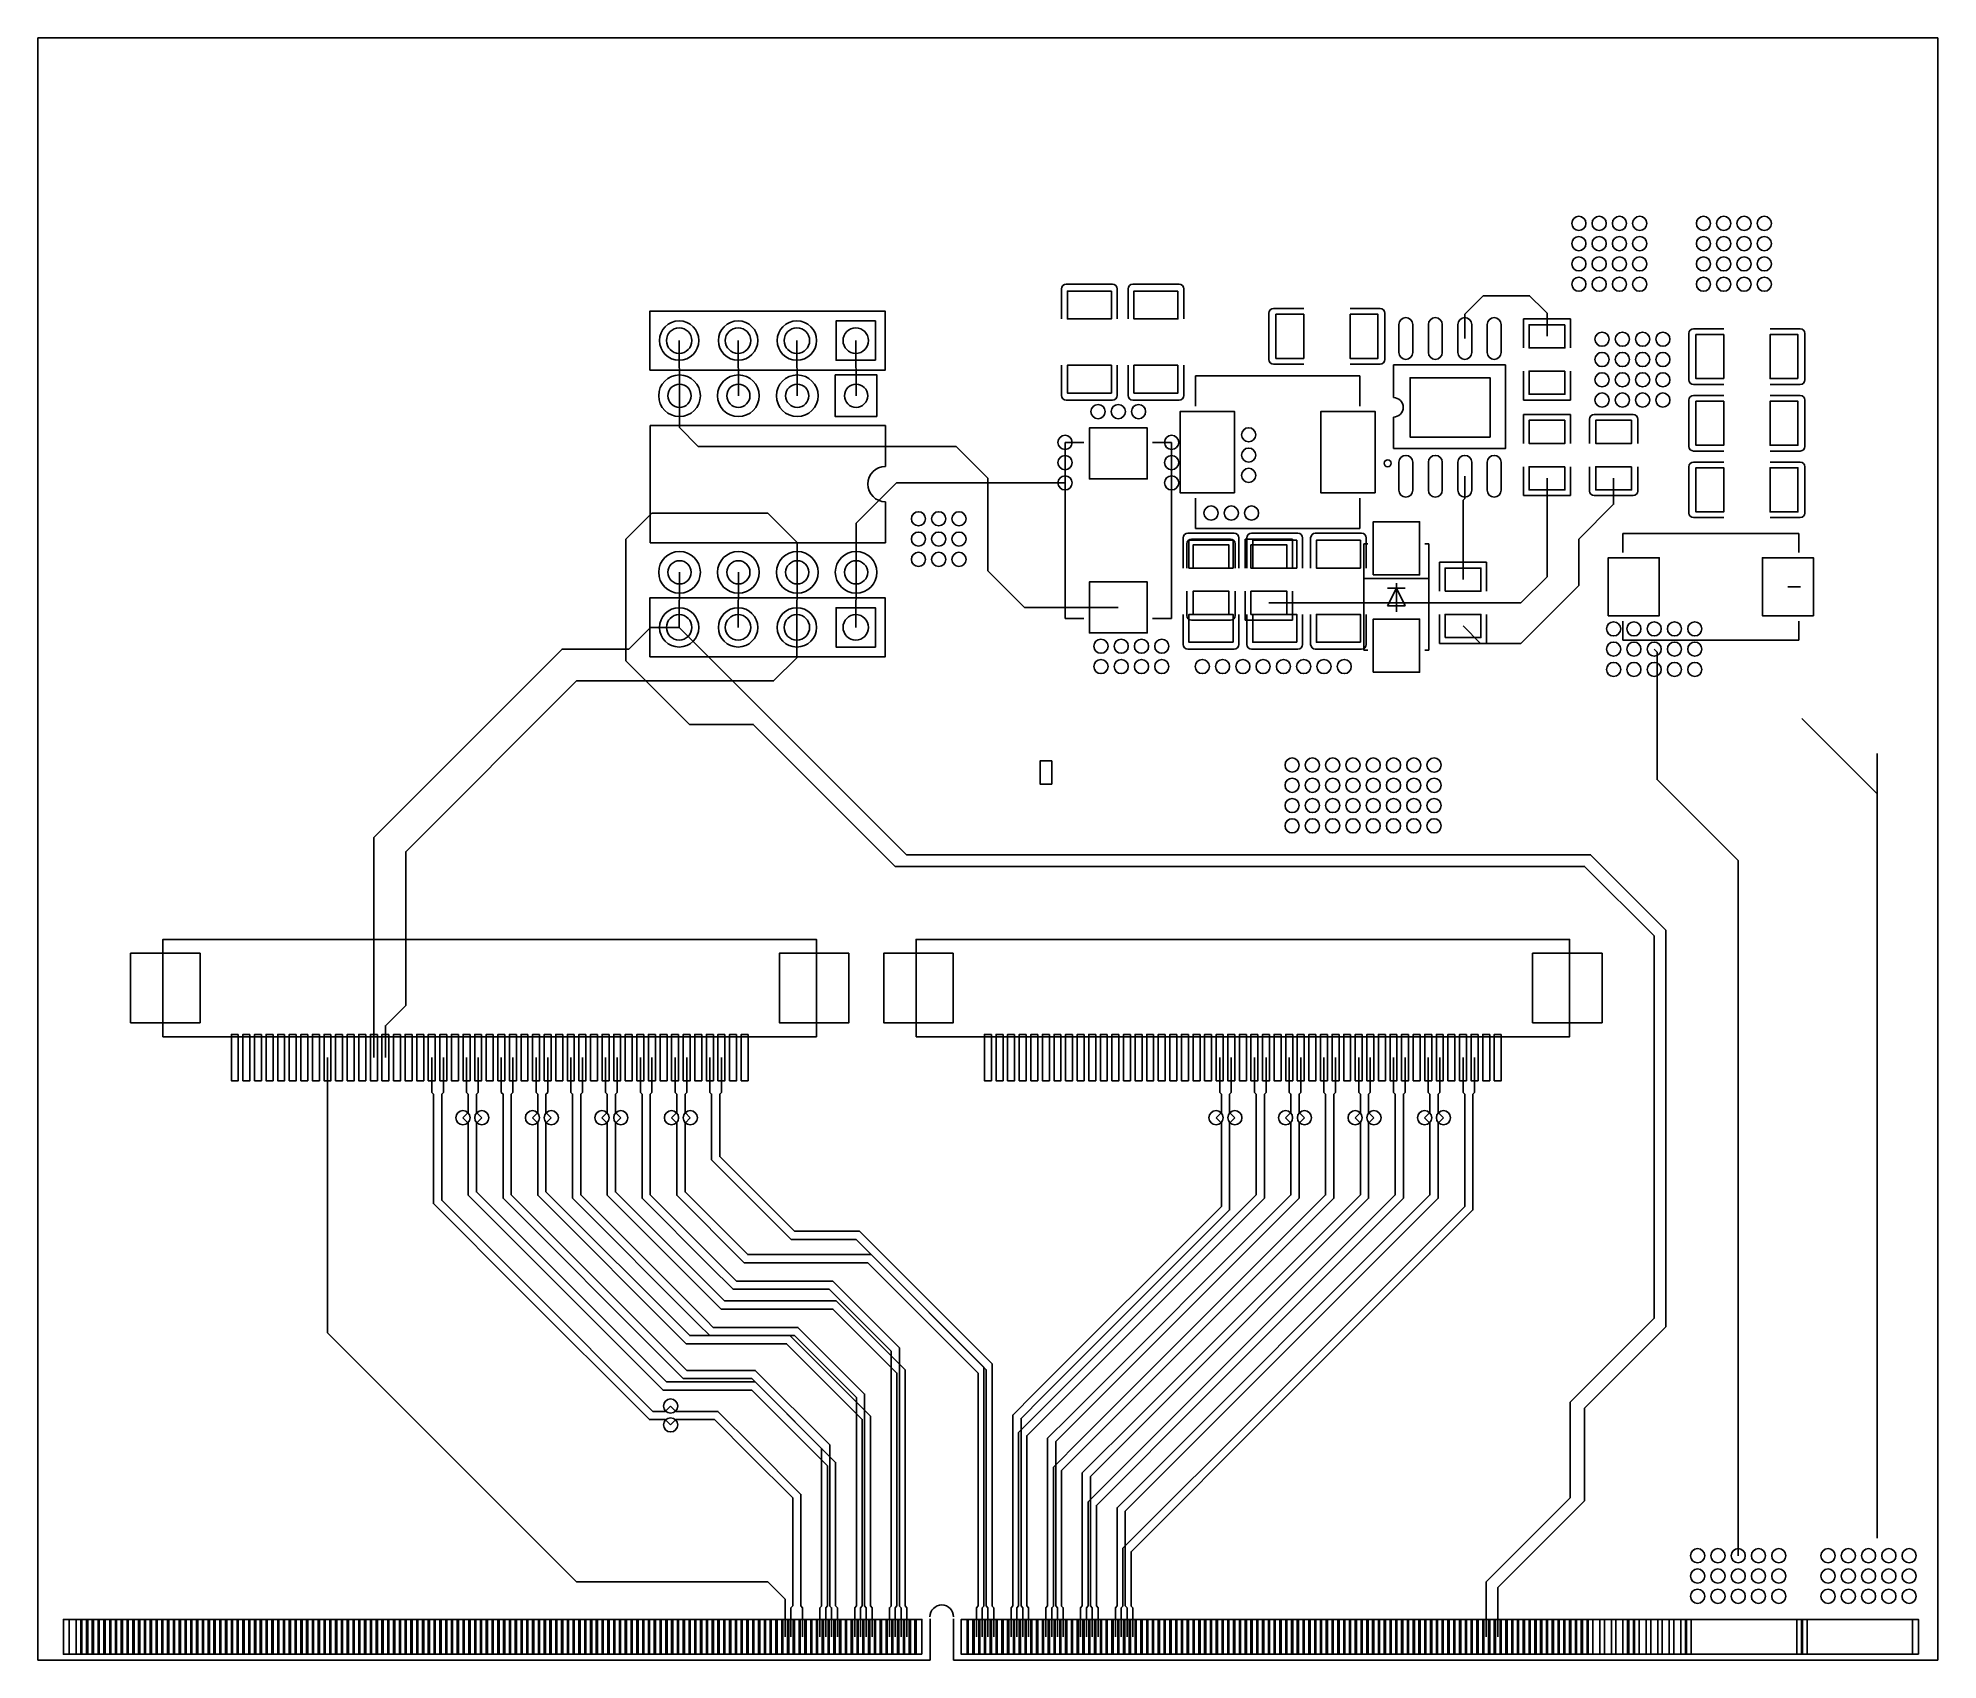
# Model space of a CAD drawing. Header units: millimetres. Extents: x 1 to 83, y 1 to 71.
import ezdxf

# ---------------------------------------------------------------- set-up
doc = ezdxf.new("R2010")
doc.units = ezdxf.units.MM

msp = doc.modelspace()

# ---------------------------------------------------------------- linework, layer by layer
for points in [[(1.006, 71), (82.996, 71)], [(1.006, 71), (1.006, 1)], [(82.996, 71), (82.996, 1)], [(45.175, 60.175), (45.175, 60.075)], [(45.175, 58.875), (45.175, 60.075)], [(47.375, 60.375), (45.375, 60.375)], [(47.575, 60.175), (47.575, 60.075)], [(47.575, 58.875), (47.575, 60.075)], [(48.05, 60.175), (48.05, 60.075)], [(48.05, 58.875), (48.05, 60.075)], [(50.25, 60.375), (48.25, 60.375)], [(50.45, 60.175), (50.45, 60.075)], [(50.45, 58.875), (50.45, 60.075)], [(62.575, 58.032), (62.575, 59.075), (63.375, 59.875), (65.375, 59.875), (66, 59.25)], [(27.405, 56.67), (27.405, 59.21), (37.565, 59.21), (37.565, 56.67), (35.66, 56.67)], [(54.125, 59.125), (54.125, 57.125)], [(54.325, 59.325), (54.425, 59.325)], [(55.625, 59.325), (54.425, 59.325)], [(57.625, 59.325), (58.825, 59.325)], [(58.925, 59.325), (58.825, 59.325)], [(59.125, 59.125), (59.125, 57.125)], [(66, 59.25), (66.125, 59.125), (66.125, 58.125)], [(65.105, 57.625), (65.105, 58.875)], [(67.145, 58.875), (65.105, 58.875)], [(67.145, 57.625), (67.145, 58.875)], [(72.25, 56.25), (72.25, 58.25)], [(72.45, 58.45), (72.55, 58.45)], [(73.75, 58.45), (72.55, 58.45)], [(75.75, 58.45), (76.95, 58.45)], [(77.05, 58.45), (76.95, 58.45)], [(77.25, 56.25), (77.25, 58.25)], [(28.674, 57.94), (28.689, 55.56)], [(31.214, 57.94), (31.229, 55.56)], [(33.754, 57.94), (33.769, 55.56)], [(36.294, 57.94), (36.309, 55.56)], [(27.405, 56.67), (35.66, 56.67)], [(45.175, 56.875), (45.175, 55.675)], [(47.575, 56.875), (47.575, 55.675)], [(48.05, 56.875), (48.05, 55.675)], [(50.45, 56.875), (50.45, 55.675)], [(54.325, 56.925), (54.425, 56.925)], [(55.625, 56.925), (54.425, 56.925)], [(57.625, 56.925), (58.825, 56.925)], [(58.925, 56.925), (58.825, 56.925)], [(59.502, 53.282), (64.328, 53.282), (64.328, 56.889), (59.527, 56.889), (59.502, 56.889)], [(59.502, 55.48), (59.502, 56.889)], [(65.105, 56.625), (65.105, 55.375)], [(67.145, 56.625), (67.145, 55.375)], [(50.95, 56.425), (58.05, 56.425)], [(50.95, 55.106), (50.95, 56.425)], [(58.05, 55.106), (58.05, 56.425)], [(72.45, 56.05), (72.55, 56.05)], [(73.75, 56.05), (72.55, 56.05)], [(75.75, 56.05), (76.95, 56.05)], [(77.05, 56.05), (76.95, 56.05)], [(28.69, 55.56), (28.69, 54.185), (29.5, 53.375), (40.625, 53.375), (42, 52), (42, 48), (43.575, 46.425), (47.625, 46.425)], [(45.175, 55.575), (45.175, 55.675)], [(47.375, 55.375), (45.375, 55.375)], [(47.575, 55.575), (47.575, 55.675)], [(48.05, 55.575), (48.05, 55.675)], [(50.25, 55.375), (48.25, 55.375)], [(50.45, 55.575), (50.45, 55.675)], [(67.145, 55.375), (65.105, 55.375)], [(72.25, 55.375), (72.25, 53.375)], [(72.25, 55.375), (72.25, 53.375)], [(72.45, 55.575), (72.55, 55.575)], [(72.45, 55.575), (72.55, 55.575)], [(73.75, 55.575), (72.55, 55.575)], [(73.75, 55.575), (72.55, 55.575)], [(75.75, 55.575), (76.95, 55.575)], [(75.75, 55.575), (76.95, 55.575)], [(77.05, 55.575), (76.95, 55.575)], [(77.05, 55.575), (76.95, 55.575)], [(77.25, 55.375), (77.25, 53.375)], [(77.25, 55.375), (77.25, 53.375)], [(37.58, 54.281), (27.42, 54.281)], [(27.42, 54.281), (27.42, 49.216)], [(37.58, 54.281), (37.58, 52.512)], [(59.502, 53.282), (59.502, 54.643)], [(65.105, 53.5), (65.105, 54.75)], [(67.145, 54.75), (65.105, 54.75)], [(67.145, 53.5), (67.145, 54.75)], [(67.96, 53.5), (67.96, 54.55)], [(68.16, 54.75), (68.2, 54.75)], [(69.8, 54.75), (68.2, 54.75)], [(69.82, 54.75), (69.8, 54.75)], [(69.84, 54.75), (69.8, 54.75)], [(70.04, 53.5), (70.04, 54.55)], [(45.325, 45.95), (45.325, 53.55)], [(45.325, 53.55), (46.144, 53.55)], [(45.325, 45.95), (45.325, 53.55)], [(46.144, 53.55), (45.325, 53.55)], [(49.106, 53.55), (49.925, 53.55)], [(49.925, 53.55), (49.106, 53.55)], [(49.925, 45.95), (49.925, 53.55)], [(49.925, 45.95), (49.925, 53.55)], [(65.105, 52.5), (65.105, 51.25)], [(67.145, 52.5), (67.145, 51.25)], [(67.96, 52.5), (67.96, 51.45)], [(70.04, 52.5), (70.04, 51.45)], [(72.25, 52.5), (72.25, 50.5)], [(72.25, 52.5), (72.25, 50.5)], [(72.45, 53.175), (72.55, 53.175)], [(72.45, 53.175), (72.55, 53.175)], [(72.45, 52.7), (72.55, 52.7)], [(72.45, 52.7), (72.55, 52.7)], [(73.75, 53.175), (72.55, 53.175)], [(73.75, 53.175), (72.55, 53.175)], [(73.75, 52.7), (72.55, 52.7)], [(73.75, 52.7), (72.55, 52.7)], [(75.75, 53.175), (76.95, 53.175)], [(75.75, 53.175), (76.95, 53.175)], [(75.75, 52.7), (76.95, 52.7)], [(75.75, 52.7), (76.95, 52.7)], [(77.05, 53.175), (76.95, 53.175)], [(77.05, 53.175), (76.95, 53.175)], [(77.05, 52.7), (76.95, 52.7)], [(77.05, 52.7), (76.95, 52.7)], [(77.25, 52.5), (77.25, 50.5)], [(77.25, 52.5), (77.25, 50.5)], [(36.309, 47.94), (36.309, 50.061), (38.049, 51.801), (45.326, 51.801)], [(62.499, 45.624), (63.251, 44.875), (64.999, 44.875), (67.501, 47.375), (67.501, 49.376), (68.999, 50.875), (68.999, 52)], [(62.575, 52.088), (62.575, 51.125), (62.5, 51.05), (62.5, 47.625)], [(66.125, 52), (66.125, 49.5)], [(37.58, 50.988), (37.58, 49.216)], [(50.95, 49.825), (50.95, 51.144)], [(58.05, 49.825), (58.05, 51.144)], [(67.145, 51.25), (65.105, 51.25)], [(68.16, 51.25), (68.2, 51.25)], [(69.8, 51.25), (68.2, 51.25)], [(69.84, 51.25), (69.8, 51.25)], [(63.5, 1.999), (63.5, 4.374), (67.125, 8.001), (67.125, 12.126), (70.749, 15.751), (70.749, 32.25), (67.749, 35.25), (38.001, 35.25), (31.874, 41.374), (29.126, 41.374), (26.375, 44.125), (26.375, 49.375), (27.501, 50.5), (32.499, 50.5), (33.769, 49.23), (33.769, 47.94)], [(72.45, 50.3), (72.55, 50.3)], [(72.45, 50.3), (72.55, 50.3)], [(73.75, 50.3), (72.55, 50.3)], [(73.75, 50.3), (72.55, 50.3)], [(75.75, 50.3), (76.95, 50.3)], [(75.75, 50.3), (76.95, 50.3)], [(77.05, 50.3), (76.95, 50.3)], [(77.05, 50.3), (76.95, 50.3)], [(37.58, 49.216), (27.42, 49.216)], [(50.425, 49.425), (50.425, 49.325)], [(50.425, 48.125), (50.425, 49.325)], [(52.625, 49.625), (50.625, 49.625)], [(50.785, 49.375), (50.825, 49.375)], [(50.825, 49.375), (52.425, 49.375)], [(58.05, 49.825), (50.95, 49.825)], [(52.465, 49.375), (52.425, 49.375)], [(52.825, 49.425), (52.825, 49.325)], [(52.825, 48.125), (52.825, 49.325)], [(53.105, 48.125), (53.105, 49.375)], [(53.105, 49.375), (55.145, 49.375)], [(53.175, 49.425), (53.175, 49.325)], [(53.175, 48.125), (53.175, 49.325)], [(55.375, 49.625), (53.375, 49.625)], [(55.145, 48.125), (55.145, 49.375)], [(55.575, 49.425), (55.575, 49.325)], [(55.575, 48.125), (55.575, 49.325)], [(55.925, 49.425), (55.925, 49.325)], [(55.925, 48.125), (55.925, 49.325)], [(58.125, 49.625), (56.125, 49.625)], [(58.325, 49.425), (58.325, 49.325)], [(58.325, 48.125), (58.325, 49.325)], [(66.124, 49.5), (66.124, 47.75), (65.001, 46.625), (64, 46.625)], [(69.393, 49.618), (76.993, 49.618)], [(69.393, 49.618), (69.393, 48.8)], [(69.393, 49.618), (76.993, 49.618)], [(69.393, 48.8), (69.393, 49.618)], [(76.993, 49.618), (76.993, 48.8)], [(76.993, 48.8), (76.993, 49.618)], [(50.585, 48.125), (50.585, 49.175)], [(52.665, 48.125), (52.665, 49.175)], [(58.225, 49.175), (58.225, 44.575)], [(58.394, 49.175), (58.225, 49.175)], [(61.025, 49.175), (60.856, 49.175)], [(61.025, 49.175), (61.025, 44.575)], [(61.48, 47.125), (61.48, 48.375)], [(61.48, 48.375), (63.52, 48.375)], [(63.52, 47.125), (63.52, 48.375)], [(28.689, 47.94), (28.674, 45.565)], [(31.229, 47.94), (31.214, 45.565)], [(33.769, 47.94), (33.754, 45.565)], [(36.294, 45.565), (36.309, 47.94)], [(58.225, 47.675), (61.025, 47.675)], [(27.405, 44.295), (27.405, 46.835), (37.565, 46.835), (37.565, 44.295), (35.66, 44.295)], [(50.585, 47.125), (50.585, 46.075)], [(52.665, 47.125), (52.665, 46.075)], [(53.105, 47.125), (53.105, 45.875)], [(55.145, 47.125), (55.145, 45.875)], [(59.625, 47.256), (59.244, 47.256)], [(59.244, 46.494), (59.625, 47.256)], [(59.625, 46.24), (59.625, 47.475)], [(59.625, 47.256), (60.006, 47.256)], [(60.006, 46.494), (59.625, 47.256)], [(76.518, 47.318), (77.057, 47.318)], [(45.325, 45.95), (46.144, 45.95)], [(46.144, 45.95), (45.325, 45.95)], [(49.106, 45.95), (49.925, 45.95)], [(49.925, 45.95), (49.106, 45.95)], [(50.425, 46.125), (50.425, 44.925)], [(52.825, 46.125), (52.825, 44.925)], [(53.175, 46.125), (53.175, 44.925)], [(54.125, 46.625), (60.625, 46.625)], [(55.575, 46.125), (55.575, 44.925)], [(55.925, 46.125), (55.925, 44.925)], [(58.325, 46.125), (58.325, 44.925)], [(59.625, 46.494), (59.244, 46.494)], [(59.625, 46.494), (60.006, 46.494)], [(60.5, 46.625), (64, 46.625)], [(61.48, 46.125), (61.48, 44.875)], [(63.52, 46.125), (63.52, 44.875)], [(28.674, 45.565), (27.44, 45.565), (26.5, 44.625), (23.625, 44.625), (15.499, 36.5), (15.499, 30.625)], [(33.754, 45.565), (33.754, 44.254), (32.751, 43.251), (24.249, 43.251), (16.876, 35.878), (16.876, 30.625)], [(64, 1.999), (64, 4.125), (67.749, 7.874), (67.749, 11.875), (71.25, 15.375), (71.25, 32.499), (68.001, 35.75), (38.491, 35.75), (28.674, 45.565)], [(50.785, 45.875), (50.825, 45.875)], [(50.805, 45.875), (50.825, 45.875)], [(50.825, 45.875), (52.425, 45.875)], [(52.465, 45.875), (52.425, 45.875)], [(53.105, 45.875), (55.145, 45.875)], [(69.393, 45.837), (69.393, 45.018)], [(69.393, 45.018), (69.393, 45.837)], [(76.993, 45.837), (76.993, 45.018)], [(76.993, 45.018), (76.993, 45.837)], [(27.405, 44.295), (35.66, 44.295)], [(50.425, 44.825), (50.425, 44.925)], [(52.625, 44.625), (50.625, 44.625)], [(52.825, 44.825), (52.825, 44.925)], [(53.175, 44.825), (53.175, 44.925)], [(55.375, 44.625), (53.375, 44.625)], [(55.575, 44.825), (55.575, 44.925)], [(55.925, 44.825), (55.925, 44.925)], [(58.125, 44.625), (56.125, 44.625)], [(58.394, 44.575), (58.225, 44.575)], [(58.325, 44.825), (58.325, 44.925)], [(61.025, 44.575), (60.856, 44.575)], [(61.48, 44.875), (63.52, 44.875)], [(69.393, 45.018), (76.993, 45.018)], [(69.393, 45.018), (76.993, 45.018)], [(74.374, 5.499), (74.374, 35.502), (70.876, 38.999), (70.876, 44.501), (70.749, 44.625)], [(80.375, 37.811), (80.375, 38.375), (77.125, 41.625)], [(80.376, 6.251), (80.375, 40.125)], [(15.5, 27), (15.5, 30.625)], [(15.999, 27), (15.999, 28.374), (16.876, 29.251), (16.876, 30.625)], [(33.25, 2), (33.25, 3.625), (32.5, 4.375), (24.25, 4.375), (13.5, 15.125), (13.5, 27)], [(18, 27), (18, 25.492), (18.073, 25.42), (18.073, 24.404), (18.073, 20.695), (21.83, 16.938), (27.393, 11.375), (28.076, 11.375), (28.305, 11.146)], [(18.5, 27), (18.5, 25.492), (18.427, 25.42), (18.427, 24.404), (18.427, 20.843), (22.185, 17.085), (27.54, 11.73), (28.076, 11.73), (28.305, 11.959)], [(19.5, 27), (19.5, 25.492), (19.573, 25.419), (19.573, 24.632), (19.343, 24.403)], [(20, 27), (20, 25.492), (19.927, 25.419), (19.927, 24.632), (20.157, 24.403)], [(21, 27), (21, 25.492), (21.073, 25.42), (21.073, 24.404)], [(21.5, 27), (21.5, 25.492), (21.427, 25.42), (21.427, 24.404)], [(22.5, 27), (22.5, 25.492), (22.572, 25.419), (22.572, 24.632), (22.343, 24.403)], [(23, 27), (23, 25.492), (22.927, 25.419), (22.927, 24.632), (23.156, 24.403)], [(24, 27), (24, 25.492), (24.072, 25.42), (24.072, 24.404)], [(24.5, 27), (24.5, 25.492), (24.427, 25.42), (24.427, 24.404)], [(25.5, 27), (25.5, 25.492), (25.572, 25.419), (25.572, 24.632), (25.343, 24.403)], [(26, 27), (26, 25.492), (25.927, 25.419), (25.927, 24.632), (26.156, 24.403)], [(27, 27), (27, 25.492), (27.072, 25.42), (27.072, 24.404)], [(27.5, 27), (27.5, 25.492), (27.427, 25.42), (27.427, 24.404)], [(28.5, 27), (28.5, 25.492), (28.572, 25.419), (28.572, 24.632), (28.343, 24.403)], [(29, 27), (29, 25.492), (28.927, 25.419), (28.927, 24.632), (29.156, 24.403)], [(30, 27), (30, 25.492), (30.072, 25.42), (30.072, 24.404)], [(30.5, 27), (30.5, 25.492), (30.427, 25.42), (30.427, 24.404)], [(53.5, 27), (53.5, 25.492), (53.572, 25.419), (53.572, 24.403), (53.572, 21.072), (44.5, 12), (43.322, 10.822), (43.322, 4.347), (43.322, 3.331), (43.25, 3.258), (43.25, 2)], [(54, 27), (54, 25.492), (53.927, 25.419), (53.927, 24.403), (53.927, 20.925), (44.855, 11.853), (43.677, 10.675), (43.677, 4.347), (43.677, 3.331), (43.75, 3.258), (43.75, 2)], [(56.5, 27), (56.5, 25.492), (56.572, 25.419), (56.572, 24.403), (56.572, 21.072), (46, 10.5), (44.822, 9.322), (44.822, 4.346), (44.822, 3.33), (44.75, 3.258), (44.75, 2)], [(57, 27), (57, 25.492), (56.927, 25.419), (56.927, 24.403), (56.927, 20.925), (46.355, 10.353), (45.177, 9.175), (45.177, 4.346), (45.177, 3.33), (45.25, 3.258), (45.25, 2)], [(59.5, 27), (59.5, 25.492), (59.573, 25.42), (59.573, 24.404), (59.573, 21.073), (51, 12.5), (46.322, 7.822), (46.322, 4.347), (46.322, 3.331), (46.25, 3.258), (46.25, 2)], [(60, 27), (60, 25.492), (59.928, 25.42), (59.928, 24.404), (59.928, 20.926), (51.355, 12.353), (46.677, 7.675), (46.677, 4.347), (46.677, 3.331), (46.75, 3.258), (46.75, 2)], [(62.5, 27), (62.5, 25.492), (62.573, 25.42), (62.573, 24.404), (62.573, 20.573), (54, 12), (47.822, 5.822), (47.822, 4.346), (47.822, 3.33), (47.75, 3.258), (47.75, 2)], [(63, 27), (63, 25.492), (62.928, 25.42), (62.928, 24.404), (62.928, 20.426), (54.355, 11.853), (48.177, 5.675), (48.177, 4.346), (48.177, 3.33), (48.25, 3.258), (48.25, 2)], [(52, 27), (52, 25.492), (52.072, 25.42), (52.072, 24.633), (51.843, 24.404)], [(52.5, 27), (52.5, 25.492), (52.427, 25.42), (52.427, 24.633), (52.656, 24.404)], [(55, 27), (55, 25.492), (55.072, 25.42), (55.072, 24.633), (54.843, 24.404)], [(55.5, 27), (55.5, 25.492), (55.427, 25.42), (55.427, 24.633), (55.656, 24.404)], [(58, 27), (58, 25.492), (58.072, 25.42), (58.072, 24.633), (57.843, 24.404)], [(58.5, 27), (58.5, 25.492), (58.427, 25.42), (58.427, 24.633), (58.656, 24.404)], [(61, 27), (61, 25.492), (61.073, 25.419), (61.073, 24.632), (60.844, 24.403)], [(61.5, 27), (61.5, 25.492), (61.428, 25.419), (61.428, 24.632), (61.657, 24.403)], [(19.343, 24.403), (19.573, 24.174), (19.573, 23.895), (19.573, 22.879)], [(20.157, 24.403), (19.927, 24.174), (19.927, 23.895), (19.927, 22.879)], [(21.073, 24.404), (21.073, 23.896), (21.073, 22.88), (21.073, 20.925), (28.145, 13.853), (28.853, 13.145), (31.5, 13.145), (31.809, 13.145), (34.822, 10.132), (34.822, 4.346), (34.822, 3.33), (34.75, 3.258), (34.75, 2)], [(21.427, 24.404), (21.427, 23.896), (21.427, 22.88), (21.427, 21.073), (28.5, 14), (29, 13.5), (31.5, 13.5), (31.956, 13.5), (35.177, 10.279), (35.177, 4.346), (35.177, 3.33), (35.25, 3.258), (35.25, 2)], [(22.343, 24.403), (22.572, 24.174), (22.572, 23.895), (22.572, 22.879)], [(23.156, 24.403), (22.927, 24.174), (22.927, 23.895), (22.927, 22.879)], [(24.072, 24.404), (24.072, 23.896), (24.072, 22.88), (24.072, 20.927), (29.5, 15.5), (30, 15), (33.5, 15), (33.652, 15), (36.322, 12.33), (36.322, 4.347), (36.322, 3.331), (36.25, 3.258), (36.25, 2)], [(24.427, 24.404), (24.427, 23.896), (24.427, 22.88), (24.427, 21.075), (29.855, 15.647), (30.147, 15.355), (33.5, 15.355), (33.799, 15.355), (36.677, 12.477), (36.677, 4.347), (36.677, 3.331), (36.75, 3.258), (36.75, 2)], [(25.343, 24.403), (25.572, 24.174), (25.572, 23.895), (25.572, 22.879)], [(26.156, 24.403), (25.927, 24.174), (25.927, 23.895), (25.927, 22.879)], [(27.072, 24.404), (27.072, 23.896), (27.072, 22.88), (27.072, 20.927), (30, 18), (31, 17), (35, 17), (35.152, 17), (37.822, 14.33), (37.822, 4.346), (37.822, 3.33), (37.75, 3.258), (37.75, 2)], [(27.427, 24.404), (27.427, 23.896), (27.427, 22.88), (27.427, 21.075), (30.355, 18.147), (31.147, 17.355), (35, 17.355), (35.299, 17.355), (38.177, 14.477), (38.177, 4.346), (38.177, 3.33), (38.25, 3.258), (38.25, 2)], [(28.343, 24.403), (28.572, 24.174), (28.572, 23.895), (28.572, 22.879)], [(29.156, 24.403), (28.927, 24.174), (28.927, 23.895), (28.927, 22.879)], [(30.072, 24.404), (30.072, 23.896), (30.072, 22.88), (30.072, 22.58), (33.508, 19.145), (36, 19.145), (36.309, 19.145), (41.822, 13.632), (41.822, 4.346), (41.822, 3.33), (41.75, 3.258), (41.75, 2)], [(30.427, 24.404), (30.427, 23.896), (30.427, 22.88), (30.427, 22.727), (33.655, 19.5), (36, 19.5), (36.456, 19.5), (42.177, 13.779), (42.177, 4.346), (42.177, 3.33), (42.25, 3.258), (42.25, 2)], [(51.843, 24.404), (52.072, 24.175), (52.072, 23.896), (52.072, 22.88)], [(52.656, 24.404), (52.427, 24.175), (52.427, 23.896), (52.427, 22.88)], [(54.843, 24.404), (55.072, 24.175), (55.072, 23.896), (55.072, 22.88)], [(55.656, 24.404), (55.427, 24.175), (55.427, 23.896), (55.427, 22.88)], [(57.843, 24.404), (58.072, 24.175), (58.072, 23.896), (58.072, 22.88)], [(58.656, 24.404), (58.427, 24.175), (58.427, 23.896), (58.427, 22.88)], [(60.844, 24.403), (61.073, 24.174), (61.073, 23.895), (61.073, 22.879)], [(61.657, 24.403), (61.428, 24.174), (61.428, 23.895), (61.428, 22.879)], [(19.573, 22.879), (19.573, 22.371), (19.573, 21.355), (19.573, 21.056), (27.983, 12.645), (31.5, 12.645), (31.809, 12.645), (35.072, 9.382), (35.072, 4.347), (35.072, 3.331), (35, 3.258), (35, 2)], [(19.927, 22.879), (19.927, 22.371), (19.927, 21.355), (19.927, 21.203), (28.131, 13), (31.5, 13), (31.956, 13), (35.427, 9.529), (35.427, 4.347), (35.427, 3.331), (35.5, 3.258), (35.5, 2)], [(22.572, 22.879), (22.572, 22.371), (22.572, 21.355), (22.572, 21.056), (28.983, 14.645), (33, 14.645), (33.309, 14.645), (36.572, 11.382), (36.572, 4.347), (36.572, 3.331), (36.5, 3.258), (36.5, 2)], [(22.927, 22.879), (22.927, 22.371), (22.927, 21.355), (22.927, 21.203), (29.131, 15), (33, 15), (33.456, 15), (36.927, 11.529), (36.927, 4.347), (36.927, 3.331), (37, 3.258), (37, 2)], [(25.572, 22.879), (25.572, 22.371), (25.572, 21.355), (25.572, 21.056), (30.483, 16.145), (35, 16.145), (35.309, 16.145), (38.072, 13.382), (38.072, 4.347), (38.072, 3.331), (38, 3.258), (38, 2)], [(25.927, 22.879), (25.927, 22.371), (25.927, 21.355), (25.927, 21.203), (30.631, 16.5), (35, 16.5), (35.456, 16.5), (38.427, 13.529), (38.427, 4.347), (38.427, 3.331), (38.5, 3.258), (38.5, 2)], [(28.572, 22.879), (28.572, 22.371), (28.572, 21.355), (28.572, 21.056), (31.483, 18.145), (36.5, 18.145), (36.809, 18.145), (41.572, 13.382), (41.572, 4.347), (41.572, 3.331), (41.5, 3.258), (41.5, 2)], [(28.927, 22.879), (28.927, 22.371), (28.927, 21.355), (28.927, 21.203), (31.631, 18.5), (36.5, 18.5), (36.956, 18.5), (41.927, 13.529), (41.927, 4.347), (41.927, 3.331), (42, 3.258), (42, 2)], [(52.072, 22.88), (52.072, 22.372), (52.072, 21.356), (52.072, 20.572), (44, 12.5), (43.072, 11.572), (43.072, 4.347), (43.072, 3.331), (43, 3.258), (43, 2)], [(52.427, 22.88), (52.427, 22.372), (52.427, 21.356), (52.427, 20.425), (44.355, 12.353), (43.427, 11.425), (43.427, 4.347), (43.427, 3.331), (43.5, 3.258), (43.5, 2)], [(55.072, 22.88), (55.072, 22.372), (55.072, 21.356), (55.072, 21.072), (45.5, 11.5), (44.572, 10.572), (44.572, 4.347), (44.572, 3.331), (44.5, 3.258), (44.5, 2)], [(55.427, 22.88), (55.427, 22.372), (55.427, 21.356), (55.427, 20.925), (45.855, 11.353), (44.927, 10.425), (44.927, 4.347), (44.927, 3.331), (45, 3.258), (45, 2)], [(58.072, 22.88), (58.072, 22.372), (58.072, 21.356), (58.072, 21.072), (48.5, 11.5), (46.072, 9.072), (46.072, 4.347), (46.072, 3.331), (46, 3.258), (46, 2)], [(58.427, 22.88), (58.427, 22.372), (58.427, 21.356), (58.427, 20.925), (48.855, 11.353), (46.427, 8.925), (46.427, 4.347), (46.427, 3.331), (46.5, 3.258), (46.5, 2)], [(61.073, 22.879), (61.073, 22.371), (61.073, 21.355), (61.073, 21.073), (48, 8), (47.572, 7.572), (47.572, 4.347), (47.572, 3.331), (47.5, 3.258), (47.5, 2)], [(61.428, 22.879), (61.428, 22.371), (61.428, 21.355), (61.428, 20.926), (48.355, 7.853), (47.927, 7.425), (47.927, 4.347), (47.927, 3.331), (48, 3.258), (48, 2)], [(28.305, 11.959), (28.534, 11.73), (28.813, 11.73), (29.829, 11.73), (30.345, 11.73), (31.875, 10.2), (33.927, 8.148), (33.927, 4.347), (33.927, 3.331), (34, 3.258), (34, 2)], [(28.305, 11.146), (28.534, 11.375), (28.813, 11.375), (29.829, 11.375), (30.198, 11.375), (31.728, 9.845), (33.573, 8), (33.573, 4.347), (33.573, 3.331), (33.5, 3.258), (33.5, 2)], [(39.506, 1), (39.506, 2.778)], [(40.506, 2.778), (40.506, 1)], [(39.506, 1), (1.006, 1)], [(40.506, 1), (82.996, 1)]]:
    msp.add_lwpolyline(points)
for points in [[(47.325, 60.075), (47.325, 58.875), (45.425, 58.875), (45.425, 60.075)], [(50.2, 60.075), (50.2, 58.875), (48.3, 58.875), (48.3, 60.075)], [(54.425, 59.075), (55.625, 59.075), (55.625, 57.175), (54.425, 57.175)], [(57.625, 59.075), (58.825, 59.075), (58.825, 57.175), (57.625, 57.175)], [(37.145, 57.09), (35.445, 57.09), (35.445, 58.79), (37.145, 58.79)], [(59.735, 58.632), (59.735, 57.432)], [(60.335, 58.632), (60.335, 57.432)], [(61.005, 58.632), (61.005, 57.432)], [(61.605, 58.632), (61.605, 57.432)], [(62.275, 58.632), (62.275, 57.432)], [(62.875, 58.632), (62.875, 57.432)], [(63.545, 58.632), (63.545, 57.432)], [(64.145, 58.632), (64.145, 57.432)], [(66.9, 58.625), (66.9, 57.625), (65.35, 57.625), (65.35, 58.625)], [(73.75, 56.3), (72.55, 56.3), (72.55, 58.2), (73.75, 58.2)], [(76.95, 56.3), (75.75, 56.3), (75.75, 58.2), (76.95, 58.2)], [(47.325, 56.875), (47.325, 55.675), (45.425, 55.675), (45.425, 56.875)], [(50.2, 56.875), (50.2, 55.675), (48.3, 55.675), (48.3, 56.875)], [(66.9, 56.625), (66.9, 55.625), (65.35, 55.625), (65.35, 56.625)], [(37.21, 54.66), (35.41, 54.66), (35.41, 56.46), (37.21, 56.46)], [(63.665, 53.78), (60.215, 53.78), (60.215, 56.34), (63.665, 56.34)], [(72.55, 55.325), (73.75, 55.325), (73.75, 53.425), (72.55, 53.425)], [(73.75, 55.325), (72.55, 55.325), (72.55, 53.425), (73.75, 53.425)], [(75.75, 55.325), (76.95, 55.325), (76.95, 53.425), (75.75, 53.425)], [(76.95, 55.325), (75.75, 55.325), (75.75, 53.425), (76.95, 53.425)], [(48.875, 54.175), (48.875, 51.975), (46.375, 51.975), (46.375, 54.175)], [(46.375, 54.175), (46.375, 51.975), (48.875, 51.975), (48.875, 54.175)], [(52.64, 51.375), (50.29, 51.375), (50.29, 54.875), (52.64, 54.875)], [(58.71, 51.375), (56.36, 51.375), (56.36, 54.875), (58.71, 54.875)], [(66.9, 54.5), (66.9, 53.5), (65.35, 53.5), (65.35, 54.5)], [(69.775, 54.5), (69.775, 53.5), (68.225, 53.5), (68.225, 54.5)], [(59.735, 52.688), (59.735, 51.488)], [(60.335, 52.688), (60.335, 51.488)], [(61.005, 52.688), (61.005, 51.488)], [(61.605, 52.688), (61.605, 51.488)], [(62.275, 52.688), (62.275, 51.488)], [(62.875, 52.688), (62.875, 51.488)], [(63.545, 52.688), (63.545, 51.488)], [(64.145, 52.688), (64.145, 51.488)], [(66.9, 52.5), (66.9, 51.5), (65.35, 51.5), (65.35, 52.5)], [(69.775, 52.5), (69.775, 51.5), (68.225, 51.5), (68.225, 52.5)], [(72.55, 52.45), (73.75, 52.45), (73.75, 50.55), (72.55, 50.55)], [(73.75, 52.45), (72.55, 52.45), (72.55, 50.55), (73.75, 50.55)], [(75.75, 52.45), (76.95, 52.45), (76.95, 50.55), (75.75, 50.55)], [(76.95, 52.45), (75.75, 52.45), (75.75, 50.55), (76.95, 50.55)], [(58.625, 47.825), (58.625, 50.125), (60.625, 50.125), (60.625, 47.825)], [(52.575, 48.125), (52.575, 49.325), (50.675, 49.325), (50.675, 48.125)], [(55.325, 48.125), (55.325, 49.325), (53.425, 49.325), (53.425, 48.125)], [(58.075, 48.125), (58.075, 49.325), (56.175, 49.325), (56.175, 48.125)], [(50.85, 48.125), (50.85, 49.125), (52.4, 49.125), (52.4, 48.125)], [(53.35, 48.125), (53.35, 49.125), (54.9, 49.125), (54.9, 48.125)], [(70.968, 48.568), (68.768, 48.568), (68.768, 46.068), (70.968, 46.068)], [(70.968, 46.068), (68.768, 46.068), (68.768, 48.568), (70.968, 48.568)], [(70.968, 48.568), (68.768, 48.568), (68.768, 46.068), (70.968, 46.068)], [(77.618, 46.068), (75.418, 46.068), (75.418, 48.568), (77.618, 48.568)], [(77.618, 48.568), (75.418, 48.568), (75.418, 46.068), (77.618, 46.068)], [(61.725, 47.125), (61.725, 48.125), (63.275, 48.125), (63.275, 47.125)], [(48.875, 47.525), (48.875, 45.325), (46.375, 45.325), (46.375, 47.525)], [(46.375, 47.525), (46.375, 45.325), (48.875, 45.325), (48.875, 47.525)], [(50.85, 46.125), (50.85, 47.125), (52.4, 47.125), (52.4, 46.125)], [(53.35, 46.125), (53.35, 47.125), (54.9, 47.125), (54.9, 46.125)], [(37.145, 44.715), (35.445, 44.715), (35.445, 46.415), (37.145, 46.415)], [(52.575, 44.925), (52.575, 46.125), (50.675, 46.125), (50.675, 44.925)], [(55.325, 44.925), (55.325, 46.125), (53.425, 46.125), (53.425, 44.925)], [(58.075, 44.925), (58.075, 46.125), (56.175, 46.125), (56.175, 44.925)], [(58.625, 43.625), (58.625, 45.925), (60.625, 45.925), (60.625, 43.625)], [(61.725, 45.125), (61.725, 46.125), (63.275, 46.125), (63.275, 45.125)], [(44.75, 38.8), (44.25, 38.8), (44.25, 39.8), (44.75, 39.8)], [(44.75, 38.8), (44.25, 38.8), (44.25, 39.8), (44.75, 39.8)], [(6.4, 27.9), (34.6, 27.9), (34.6, 32.1), (6.4, 32.1), (6.4, 27.9)], [(38.9, 27.9), (67.1, 27.9), (67.1, 32.1), (38.9, 32.1), (38.9, 27.9)], [(8, 31.5), (8, 28.5), (5, 28.5), (5, 31.5)], [(36, 31.5), (36, 28.5), (33, 28.5), (33, 31.5)], [(40.5, 31.5), (40.5, 28.5), (37.5, 28.5), (37.5, 31.5)], [(68.5, 31.5), (68.5, 28.5), (65.5, 28.5), (65.5, 31.5)], [(9.65, 28), (9.65, 26), (9.35, 26), (9.35, 28)], [(10.15, 28), (10.15, 26), (9.85, 26), (9.85, 28)], [(10.65, 28), (10.65, 26), (10.35, 26), (10.35, 28)], [(11.15, 28), (11.15, 26), (10.85, 26), (10.85, 28)], [(11.65, 28), (11.65, 26), (11.35, 26), (11.35, 28)], [(12.15, 28), (12.15, 26), (11.85, 26), (11.85, 28)], [(12.65, 28), (12.65, 26), (12.35, 26), (12.35, 28)], [(13.15, 28), (13.15, 26), (12.85, 26), (12.85, 28)], [(13.65, 28), (13.65, 26), (13.35, 26), (13.35, 28)], [(14.15, 28), (14.15, 26), (13.85, 26), (13.85, 28)], [(14.65, 28), (14.65, 26), (14.35, 26), (14.35, 28)], [(15.15, 28), (15.15, 26), (14.85, 26), (14.85, 28)], [(15.65, 28), (15.65, 26), (15.35, 26), (15.35, 28)], [(16.15, 28), (16.15, 26), (15.85, 26), (15.85, 28)], [(16.65, 28), (16.65, 26), (16.35, 26), (16.35, 28)], [(17.15, 28), (17.15, 26), (16.85, 26), (16.85, 28)], [(17.65, 28), (17.65, 26), (17.35, 26), (17.35, 28)], [(18.15, 28), (18.15, 26), (17.85, 26), (17.85, 28)], [(18.65, 28), (18.65, 26), (18.35, 26), (18.35, 28)], [(19.15, 28), (19.15, 26), (18.85, 26), (18.85, 28)], [(19.65, 28), (19.65, 26), (19.35, 26), (19.35, 28)], [(20.15, 28), (20.15, 26), (19.85, 26), (19.85, 28)], [(20.65, 28), (20.65, 26), (20.35, 26), (20.35, 28)], [(21.15, 28), (21.15, 26), (20.85, 26), (20.85, 28)], [(21.65, 28), (21.65, 26), (21.35, 26), (21.35, 28)], [(22.15, 28), (22.15, 26), (21.85, 26), (21.85, 28)], [(22.65, 28), (22.65, 26), (22.35, 26), (22.35, 28)], [(23.15, 28), (23.15, 26), (22.85, 26), (22.85, 28)], [(23.65, 28), (23.65, 26), (23.35, 26), (23.35, 28)], [(24.15, 28), (24.15, 26), (23.85, 26), (23.85, 28)], [(24.65, 28), (24.65, 26), (24.35, 26), (24.35, 28)], [(25.15, 28), (25.15, 26), (24.85, 26), (24.85, 28)], [(25.65, 28), (25.65, 26), (25.35, 26), (25.35, 28)], [(26.15, 28), (26.15, 26), (25.85, 26), (25.85, 28)], [(26.65, 28), (26.65, 26), (26.35, 26), (26.35, 28)], [(27.15, 28), (27.15, 26), (26.85, 26), (26.85, 28)], [(27.65, 28), (27.65, 26), (27.35, 26), (27.35, 28)], [(28.15, 28), (28.15, 26), (27.85, 26), (27.85, 28)], [(28.65, 28), (28.65, 26), (28.35, 26), (28.35, 28)], [(29.15, 28), (29.15, 26), (28.85, 26), (28.85, 28)], [(29.65, 28), (29.65, 26), (29.35, 26), (29.35, 28)], [(30.15, 28), (30.15, 26), (29.85, 26), (29.85, 28)], [(30.65, 28), (30.65, 26), (30.35, 26), (30.35, 28)], [(31.15, 28), (31.15, 26), (30.85, 26), (30.85, 28)], [(31.65, 28), (31.65, 26), (31.35, 26), (31.35, 28)], [(42.15, 28), (42.15, 26), (41.85, 26), (41.85, 28)], [(42.65, 28), (42.65, 26), (42.35, 26), (42.35, 28)], [(43.15, 28), (43.15, 26), (42.85, 26), (42.85, 28)], [(43.65, 28), (43.65, 26), (43.35, 26), (43.35, 28)], [(44.15, 28), (44.15, 26), (43.85, 26), (43.85, 28)], [(44.65, 28), (44.65, 26), (44.35, 26), (44.35, 28)], [(45.15, 28), (45.15, 26), (44.85, 26), (44.85, 28)], [(45.65, 28), (45.65, 26), (45.35, 26), (45.35, 28)], [(46.15, 28), (46.15, 26), (45.85, 26), (45.85, 28)], [(46.65, 28), (46.65, 26), (46.35, 26), (46.35, 28)], [(47.15, 28), (47.15, 26), (46.85, 26), (46.85, 28)], [(47.65, 28), (47.65, 26), (47.35, 26), (47.35, 28)], [(48.15, 28), (48.15, 26), (47.85, 26), (47.85, 28)], [(48.65, 28), (48.65, 26), (48.35, 26), (48.35, 28)], [(49.15, 28), (49.15, 26), (48.85, 26), (48.85, 28)], [(49.65, 28), (49.65, 26), (49.35, 26), (49.35, 28)], [(50.15, 28), (50.15, 26), (49.85, 26), (49.85, 28)], [(50.65, 28), (50.65, 26), (50.35, 26), (50.35, 28)], [(51.15, 28), (51.15, 26), (50.85, 26), (50.85, 28)], [(51.65, 28), (51.65, 26), (51.35, 26), (51.35, 28)], [(52.15, 28), (52.15, 26), (51.85, 26), (51.85, 28)], [(52.65, 28), (52.65, 26), (52.35, 26), (52.35, 28)], [(53.15, 28), (53.15, 26), (52.85, 26), (52.85, 28)], [(53.65, 28), (53.65, 26), (53.35, 26), (53.35, 28)], [(54.15, 28), (54.15, 26), (53.85, 26), (53.85, 28)], [(54.65, 28), (54.65, 26), (54.35, 26), (54.35, 28)], [(55.15, 28), (55.15, 26), (54.85, 26), (54.85, 28)], [(55.65, 28), (55.65, 26), (55.35, 26), (55.35, 28)], [(56.15, 28), (56.15, 26), (55.85, 26), (55.85, 28)], [(56.65, 28), (56.65, 26), (56.35, 26), (56.35, 28)], [(57.15, 28), (57.15, 26), (56.85, 26), (56.85, 28)], [(57.65, 28), (57.65, 26), (57.35, 26), (57.35, 28)], [(58.15, 28), (58.15, 26), (57.85, 26), (57.85, 28)], [(58.65, 28), (58.65, 26), (58.35, 26), (58.35, 28)], [(59.15, 28), (59.15, 26), (58.85, 26), (58.85, 28)], [(59.65, 28), (59.65, 26), (59.35, 26), (59.35, 28)], [(60.15, 28), (60.15, 26), (59.85, 26), (59.85, 28)], [(60.65, 28), (60.65, 26), (60.35, 26), (60.35, 28)], [(61.15, 28), (61.15, 26), (60.85, 26), (60.85, 28)], [(61.65, 28), (61.65, 26), (61.35, 26), (61.35, 28)], [(62.15, 28), (62.15, 26), (61.85, 26), (61.85, 28)], [(62.65, 28), (62.65, 26), (62.35, 26), (62.35, 28)], [(63.15, 28), (63.15, 26), (62.85, 26), (62.85, 28)], [(63.65, 28), (63.65, 26), (63.35, 26), (63.35, 28)], [(64.15, 28), (64.15, 26), (63.85, 26), (63.85, 28)], [(2.9, 1.25), (2.1, 1.25), (2.1, 2.75), (2.9, 2.75)], [(2.65, 1.25), (2.35, 1.25), (2.35, 2.75), (2.65, 2.75)], [(3.15, 1.25), (2.85, 1.25), (2.85, 2.75), (3.15, 2.75)], [(3.4, 1.25), (3.1, 1.25), (3.1, 2.75), (3.4, 2.75)], [(3.65, 1.25), (3.35, 1.25), (3.35, 2.75), (3.65, 2.75)], [(3.9, 1.25), (3.6, 1.25), (3.6, 2.75), (3.9, 2.75)], [(4.15, 1.25), (3.85, 1.25), (3.85, 2.75), (4.15, 2.75)], [(4.4, 1.25), (4.1, 1.25), (4.1, 2.75), (4.4, 2.75)], [(4.65, 1.25), (4.35, 1.25), (4.35, 2.75), (4.65, 2.75)], [(4.9, 1.25), (4.6, 1.25), (4.6, 2.75), (4.9, 2.75)], [(5.15, 1.25), (4.85, 1.25), (4.85, 2.75), (5.15, 2.75)], [(5.4, 1.25), (5.1, 1.25), (5.1, 2.75), (5.4, 2.75)], [(5.65, 1.25), (5.35, 1.25), (5.35, 2.75), (5.65, 2.75)], [(5.9, 1.25), (5.6, 1.25), (5.6, 2.75), (5.9, 2.75)], [(6.15, 1.25), (5.85, 1.25), (5.85, 2.75), (6.15, 2.75)], [(6.4, 1.25), (6.1, 1.25), (6.1, 2.75), (6.4, 2.75)], [(6.65, 1.25), (6.35, 1.25), (6.35, 2.75), (6.65, 2.75)], [(6.9, 1.25), (6.6, 1.25), (6.6, 2.75), (6.9, 2.75)], [(7.15, 1.25), (6.85, 1.25), (6.85, 2.75), (7.15, 2.75)], [(7.4, 1.25), (7.1, 1.25), (7.1, 2.75), (7.4, 2.75)], [(7.65, 1.25), (7.35, 1.25), (7.35, 2.75), (7.65, 2.75)], [(7.9, 1.25), (7.6, 1.25), (7.6, 2.75), (7.9, 2.75)], [(8.15, 1.25), (7.85, 1.25), (7.85, 2.75), (8.15, 2.75)], [(8.4, 1.25), (8.1, 1.25), (8.1, 2.75), (8.4, 2.75)], [(8.65, 1.25), (8.35, 1.25), (8.35, 2.75), (8.65, 2.75)], [(8.9, 1.25), (8.6, 1.25), (8.6, 2.75), (8.9, 2.75)], [(9.15, 1.25), (8.85, 1.25), (8.85, 2.75), (9.15, 2.75)], [(9.4, 1.25), (9.1, 1.25), (9.1, 2.75), (9.4, 2.75)], [(9.65, 1.25), (9.35, 1.25), (9.35, 2.75), (9.65, 2.75)], [(9.9, 1.25), (9.6, 1.25), (9.6, 2.75), (9.9, 2.75)], [(10.15, 1.25), (9.85, 1.25), (9.85, 2.75), (10.15, 2.75)], [(10.4, 1.25), (10.1, 1.25), (10.1, 2.75), (10.4, 2.75)], [(10.65, 1.25), (10.35, 1.25), (10.35, 2.75), (10.65, 2.75)], [(10.9, 1.25), (10.6, 1.25), (10.6, 2.75), (10.9, 2.75)], [(11.15, 1.25), (10.85, 1.25), (10.85, 2.75), (11.15, 2.75)], [(11.4, 1.25), (11.1, 1.25), (11.1, 2.75), (11.4, 2.75)], [(11.65, 1.25), (11.35, 1.25), (11.35, 2.75), (11.65, 2.75)], [(11.9, 1.25), (11.6, 1.25), (11.6, 2.75), (11.9, 2.75)], [(12.15, 1.25), (11.85, 1.25), (11.85, 2.75), (12.15, 2.75)], [(12.4, 1.25), (12.1, 1.25), (12.1, 2.75), (12.4, 2.75)], [(12.65, 1.25), (12.35, 1.25), (12.35, 2.75), (12.65, 2.75)], [(12.9, 1.25), (12.6, 1.25), (12.6, 2.75), (12.9, 2.75)], [(13.15, 1.25), (12.85, 1.25), (12.85, 2.75), (13.15, 2.75)], [(13.4, 1.25), (13.1, 1.25), (13.1, 2.75), (13.4, 2.75)], [(13.65, 1.25), (13.35, 1.25), (13.35, 2.75), (13.65, 2.75)], [(13.9, 1.25), (13.6, 1.25), (13.6, 2.75), (13.9, 2.75)], [(14.15, 1.25), (13.85, 1.25), (13.85, 2.75), (14.15, 2.75)], [(14.4, 1.25), (14.1, 1.25), (14.1, 2.75), (14.4, 2.75)], [(14.65, 1.25), (14.35, 1.25), (14.35, 2.75), (14.65, 2.75)], [(14.9, 1.25), (14.6, 1.25), (14.6, 2.75), (14.9, 2.75)], [(15.15, 1.25), (14.85, 1.25), (14.85, 2.75), (15.15, 2.75)], [(15.4, 1.25), (15.1, 1.25), (15.1, 2.75), (15.4, 2.75)], [(15.65, 1.25), (15.35, 1.25), (15.35, 2.75), (15.65, 2.75)], [(15.9, 1.25), (15.6, 1.25), (15.6, 2.75), (15.9, 2.75)], [(16.15, 1.25), (15.85, 1.25), (15.85, 2.75), (16.15, 2.75)], [(16.4, 1.25), (16.1, 1.25), (16.1, 2.75), (16.4, 2.75)], [(16.65, 1.25), (16.35, 1.25), (16.35, 2.75), (16.65, 2.75)], [(16.9, 1.25), (16.6, 1.25), (16.6, 2.75), (16.9, 2.75)], [(17.15, 1.25), (16.85, 1.25), (16.85, 2.75), (17.15, 2.75)], [(17.4, 1.25), (17.1, 1.25), (17.1, 2.75), (17.4, 2.75)], [(17.65, 1.25), (17.35, 1.25), (17.35, 2.75), (17.65, 2.75)], [(17.9, 1.25), (17.6, 1.25), (17.6, 2.75), (17.9, 2.75)], [(18.15, 1.25), (17.85, 1.25), (17.85, 2.75), (18.15, 2.75)], [(18.4, 1.25), (18.1, 1.25), (18.1, 2.75), (18.4, 2.75)], [(18.65, 1.25), (18.35, 1.25), (18.35, 2.75), (18.65, 2.75)], [(18.9, 1.25), (18.6, 1.25), (18.6, 2.75), (18.9, 2.75)], [(19.15, 1.25), (18.85, 1.25), (18.85, 2.75), (19.15, 2.75)], [(19.4, 1.25), (19.1, 1.25), (19.1, 2.75), (19.4, 2.75)], [(19.65, 1.25), (19.35, 1.25), (19.35, 2.75), (19.65, 2.75)], [(19.9, 1.25), (19.6, 1.25), (19.6, 2.75), (19.9, 2.75)], [(20.15, 1.25), (19.85, 1.25), (19.85, 2.75), (20.15, 2.75)], [(20.4, 1.25), (20.1, 1.25), (20.1, 2.75), (20.4, 2.75)], [(20.65, 1.25), (20.35, 1.25), (20.35, 2.75), (20.65, 2.75)], [(20.9, 1.25), (20.6, 1.25), (20.6, 2.75), (20.9, 2.75)], [(21.15, 1.25), (20.85, 1.25), (20.85, 2.75), (21.15, 2.75)], [(21.4, 1.25), (21.1, 1.25), (21.1, 2.75), (21.4, 2.75)], [(21.65, 1.25), (21.35, 1.25), (21.35, 2.75), (21.65, 2.75)], [(21.9, 1.25), (21.6, 1.25), (21.6, 2.75), (21.9, 2.75)], [(22.15, 1.25), (21.85, 1.25), (21.85, 2.75), (22.15, 2.75)], [(22.4, 1.25), (22.1, 1.25), (22.1, 2.75), (22.4, 2.75)], [(22.65, 1.25), (22.35, 1.25), (22.35, 2.75), (22.65, 2.75)], [(22.9, 1.25), (22.6, 1.25), (22.6, 2.75), (22.9, 2.75)], [(23.15, 1.25), (22.85, 1.25), (22.85, 2.75), (23.15, 2.75)], [(23.4, 1.25), (23.1, 1.25), (23.1, 2.75), (23.4, 2.75)], [(23.65, 1.25), (23.35, 1.25), (23.35, 2.75), (23.65, 2.75)], [(23.9, 1.25), (23.6, 1.25), (23.6, 2.75), (23.9, 2.75)], [(24.15, 1.25), (23.85, 1.25), (23.85, 2.75), (24.15, 2.75)], [(24.4, 1.25), (24.1, 1.25), (24.1, 2.75), (24.4, 2.75)], [(24.65, 1.25), (24.35, 1.25), (24.35, 2.75), (24.65, 2.75)], [(24.9, 1.25), (24.6, 1.25), (24.6, 2.75), (24.9, 2.75)], [(25.15, 1.25), (24.85, 1.25), (24.85, 2.75), (25.15, 2.75)], [(25.4, 1.25), (25.1, 1.25), (25.1, 2.75), (25.4, 2.75)], [(25.65, 1.25), (25.35, 1.25), (25.35, 2.75), (25.65, 2.75)], [(25.9, 1.25), (25.6, 1.25), (25.6, 2.75), (25.9, 2.75)], [(26.15, 1.25), (25.85, 1.25), (25.85, 2.75), (26.15, 2.75)], [(26.4, 1.25), (26.1, 1.25), (26.1, 2.75), (26.4, 2.75)], [(26.65, 1.25), (26.35, 1.25), (26.35, 2.75), (26.65, 2.75)], [(26.9, 1.25), (26.6, 1.25), (26.6, 2.75), (26.9, 2.75)], [(27.15, 1.25), (26.85, 1.25), (26.85, 2.75), (27.15, 2.75)], [(27.4, 1.25), (27.1, 1.25), (27.1, 2.75), (27.4, 2.75)], [(27.65, 1.25), (27.35, 1.25), (27.35, 2.75), (27.65, 2.75)], [(27.9, 1.25), (27.6, 1.25), (27.6, 2.75), (27.9, 2.75)], [(28.15, 1.25), (27.85, 1.25), (27.85, 2.75), (28.15, 2.75)], [(28.4, 1.25), (28.1, 1.25), (28.1, 2.75), (28.4, 2.75)], [(28.65, 1.25), (28.35, 1.25), (28.35, 2.75), (28.65, 2.75)], [(28.9, 1.25), (28.6, 1.25), (28.6, 2.75), (28.9, 2.75)], [(29.15, 1.25), (28.85, 1.25), (28.85, 2.75), (29.15, 2.75)], [(29.4, 1.25), (29.1, 1.25), (29.1, 2.75), (29.4, 2.75)], [(29.65, 1.25), (29.35, 1.25), (29.35, 2.75), (29.65, 2.75)], [(29.9, 1.25), (29.6, 1.25), (29.6, 2.75), (29.9, 2.75)], [(30.15, 1.25), (29.85, 1.25), (29.85, 2.75), (30.15, 2.75)], [(30.4, 1.25), (30.1, 1.25), (30.1, 2.75), (30.4, 2.75)], [(30.65, 1.25), (30.35, 1.25), (30.35, 2.75), (30.65, 2.75)], [(30.9, 1.25), (30.6, 1.25), (30.6, 2.75), (30.9, 2.75)], [(31.15, 1.25), (30.85, 1.25), (30.85, 2.75), (31.15, 2.75)], [(31.4, 1.25), (31.1, 1.25), (31.1, 2.75), (31.4, 2.75)], [(31.65, 1.25), (31.35, 1.25), (31.35, 2.75), (31.65, 2.75)], [(31.9, 1.25), (31.6, 1.25), (31.6, 2.75), (31.9, 2.75)], [(32.15, 1.25), (31.85, 1.25), (31.85, 2.75), (32.15, 2.75)], [(32.4, 1.25), (32.1, 1.25), (32.1, 2.75), (32.4, 2.75)], [(32.65, 1.25), (32.35, 1.25), (32.35, 2.75), (32.65, 2.75)], [(32.9, 1.25), (32.6, 1.25), (32.6, 2.75), (32.9, 2.75)], [(33.15, 1.25), (32.85, 1.25), (32.85, 2.75), (33.15, 2.75)], [(33.4, 1.25), (33.1, 1.25), (33.1, 2.75), (33.4, 2.75)], [(33.65, 1.25), (33.35, 1.25), (33.35, 2.75), (33.65, 2.75)], [(33.9, 1.25), (33.6, 1.25), (33.6, 2.75), (33.9, 2.75)], [(34.15, 1.25), (33.85, 1.25), (33.85, 2.75), (34.15, 2.75)], [(34.4, 1.25), (34.1, 1.25), (34.1, 2.75), (34.4, 2.75)], [(34.65, 1.25), (34.35, 1.25), (34.35, 2.75), (34.65, 2.75)], [(34.9, 1.25), (34.6, 1.25), (34.6, 2.75), (34.9, 2.75)], [(35.15, 1.25), (34.85, 1.25), (34.85, 2.75), (35.15, 2.75)], [(35.4, 1.25), (35.1, 1.25), (35.1, 2.75), (35.4, 2.75)], [(35.65, 1.25), (35.35, 1.25), (35.35, 2.75), (35.65, 2.75)], [(35.9, 1.25), (35.6, 1.25), (35.6, 2.75), (35.9, 2.75)], [(36.15, 1.25), (35.85, 1.25), (35.85, 2.75), (36.15, 2.75)], [(36.4, 1.25), (36.1, 1.25), (36.1, 2.75), (36.4, 2.75)], [(36.65, 1.25), (36.35, 1.25), (36.35, 2.75), (36.65, 2.75)], [(36.9, 1.25), (36.6, 1.25), (36.6, 2.75), (36.9, 2.75)], [(37.15, 1.25), (36.85, 1.25), (36.85, 2.75), (37.15, 2.75)], [(37.4, 1.25), (37.1, 1.25), (37.1, 2.75), (37.4, 2.75)], [(37.65, 1.25), (37.35, 1.25), (37.35, 2.75), (37.65, 2.75)], [(37.9, 1.25), (37.6, 1.25), (37.6, 2.75), (37.9, 2.75)], [(38.15, 1.25), (37.85, 1.25), (37.85, 2.75), (38.15, 2.75)], [(38.4, 1.25), (38.1, 1.25), (38.1, 2.75), (38.4, 2.75)], [(38.65, 1.25), (38.35, 1.25), (38.35, 2.75), (38.65, 2.75)], [(38.9, 1.25), (38.6, 1.25), (38.6, 2.75), (38.9, 2.75)], [(39.15, 1.25), (38.85, 1.25), (38.85, 2.75), (39.15, 2.75)], [(41.15, 1.25), (40.85, 1.25), (40.85, 2.75), (41.15, 2.75)], [(41.4, 1.25), (41.1, 1.25), (41.1, 2.75), (41.4, 2.75)], [(41.65, 1.25), (41.35, 1.25), (41.35, 2.75), (41.65, 2.75)], [(41.9, 1.25), (41.6, 1.25), (41.6, 2.75), (41.9, 2.75)], [(42.15, 1.25), (41.85, 1.25), (41.85, 2.75), (42.15, 2.75)], [(42.4, 1.25), (42.1, 1.25), (42.1, 2.75), (42.4, 2.75)], [(42.65, 1.25), (42.35, 1.25), (42.35, 2.75), (42.65, 2.75)], [(42.9, 1.25), (42.6, 1.25), (42.6, 2.75), (42.9, 2.75)], [(43.15, 1.25), (42.85, 1.25), (42.85, 2.75), (43.15, 2.75)], [(43.4, 1.25), (43.1, 1.25), (43.1, 2.75), (43.4, 2.75)], [(43.65, 1.25), (43.35, 1.25), (43.35, 2.75), (43.65, 2.75)], [(43.9, 1.25), (43.6, 1.25), (43.6, 2.75), (43.9, 2.75)], [(44.15, 1.25), (43.85, 1.25), (43.85, 2.75), (44.15, 2.75)], [(44.4, 1.25), (44.1, 1.25), (44.1, 2.75), (44.4, 2.75)], [(44.65, 1.25), (44.35, 1.25), (44.35, 2.75), (44.65, 2.75)], [(44.9, 1.25), (44.6, 1.25), (44.6, 2.75), (44.9, 2.75)], [(45.15, 1.25), (44.85, 1.25), (44.85, 2.75), (45.15, 2.75)], [(45.4, 1.25), (45.1, 1.25), (45.1, 2.75), (45.4, 2.75)], [(45.65, 1.25), (45.35, 1.25), (45.35, 2.75), (45.65, 2.75)], [(45.9, 1.25), (45.6, 1.25), (45.6, 2.75), (45.9, 2.75)], [(46.15, 1.25), (45.85, 1.25), (45.85, 2.75), (46.15, 2.75)], [(46.4, 1.25), (46.1, 1.25), (46.1, 2.75), (46.4, 2.75)], [(46.65, 1.25), (46.35, 1.25), (46.35, 2.75), (46.65, 2.75)], [(46.9, 1.25), (46.6, 1.25), (46.6, 2.75), (46.9, 2.75)], [(47.15, 1.25), (46.85, 1.25), (46.85, 2.75), (47.15, 2.75)], [(47.4, 1.25), (47.1, 1.25), (47.1, 2.75), (47.4, 2.75)], [(47.65, 1.25), (47.35, 1.25), (47.35, 2.75), (47.65, 2.75)], [(47.9, 1.25), (47.6, 1.25), (47.6, 2.75), (47.9, 2.75)], [(48.15, 1.25), (47.85, 1.25), (47.85, 2.75), (48.15, 2.75)], [(48.4, 1.25), (48.1, 1.25), (48.1, 2.75), (48.4, 2.75)], [(48.65, 1.25), (48.35, 1.25), (48.35, 2.75), (48.65, 2.75)], [(48.9, 1.25), (48.6, 1.25), (48.6, 2.75), (48.9, 2.75)], [(49.15, 1.25), (48.85, 1.25), (48.85, 2.75), (49.15, 2.75)], [(49.4, 1.25), (49.1, 1.25), (49.1, 2.75), (49.4, 2.75)], [(49.65, 1.25), (49.35, 1.25), (49.35, 2.75), (49.65, 2.75)], [(49.9, 1.25), (49.6, 1.25), (49.6, 2.75), (49.9, 2.75)], [(50.15, 1.25), (49.85, 1.25), (49.85, 2.75), (50.15, 2.75)], [(50.4, 1.25), (50.1, 1.25), (50.1, 2.75), (50.4, 2.75)], [(50.65, 1.25), (50.35, 1.25), (50.35, 2.75), (50.65, 2.75)], [(50.9, 1.25), (50.6, 1.25), (50.6, 2.75), (50.9, 2.75)], [(51.15, 1.25), (50.85, 1.25), (50.85, 2.75), (51.15, 2.75)], [(51.4, 1.25), (51.1, 1.25), (51.1, 2.75), (51.4, 2.75)], [(51.65, 1.25), (51.35, 1.25), (51.35, 2.75), (51.65, 2.75)], [(51.9, 1.25), (51.6, 1.25), (51.6, 2.75), (51.9, 2.75)], [(52.15, 1.25), (51.85, 1.25), (51.85, 2.75), (52.15, 2.75)], [(52.4, 1.25), (52.1, 1.25), (52.1, 2.75), (52.4, 2.75)], [(52.65, 1.25), (52.35, 1.25), (52.35, 2.75), (52.65, 2.75)], [(52.9, 1.25), (52.6, 1.25), (52.6, 2.75), (52.9, 2.75)], [(53.15, 1.25), (52.85, 1.25), (52.85, 2.75), (53.15, 2.75)], [(53.4, 1.25), (53.1, 1.25), (53.1, 2.75), (53.4, 2.75)], [(53.65, 1.25), (53.35, 1.25), (53.35, 2.75), (53.65, 2.75)], [(53.9, 1.25), (53.6, 1.25), (53.6, 2.75), (53.9, 2.75)], [(54.15, 1.25), (53.85, 1.25), (53.85, 2.75), (54.15, 2.75)], [(54.4, 1.25), (54.1, 1.25), (54.1, 2.75), (54.4, 2.75)], [(54.65, 1.25), (54.35, 1.25), (54.35, 2.75), (54.65, 2.75)], [(54.9, 1.25), (54.6, 1.25), (54.6, 2.75), (54.9, 2.75)], [(55.15, 1.25), (54.85, 1.25), (54.85, 2.75), (55.15, 2.75)], [(55.4, 1.25), (55.1, 1.25), (55.1, 2.75), (55.4, 2.75)], [(55.65, 1.25), (55.35, 1.25), (55.35, 2.75), (55.65, 2.75)], [(55.9, 1.25), (55.6, 1.25), (55.6, 2.75), (55.9, 2.75)], [(56.15, 1.25), (55.85, 1.25), (55.85, 2.75), (56.15, 2.75)], [(56.4, 1.25), (56.1, 1.25), (56.1, 2.75), (56.4, 2.75)], [(56.65, 1.25), (56.35, 1.25), (56.35, 2.75), (56.65, 2.75)], [(56.9, 1.25), (56.6, 1.25), (56.6, 2.75), (56.9, 2.75)], [(57.15, 1.25), (56.85, 1.25), (56.85, 2.75), (57.15, 2.75)], [(57.4, 1.25), (57.1, 1.25), (57.1, 2.75), (57.4, 2.75)], [(57.65, 1.25), (57.35, 1.25), (57.35, 2.75), (57.65, 2.75)], [(57.9, 1.25), (57.6, 1.25), (57.6, 2.75), (57.9, 2.75)], [(58.15, 1.25), (57.85, 1.25), (57.85, 2.75), (58.15, 2.75)], [(58.4, 1.25), (58.1, 1.25), (58.1, 2.75), (58.4, 2.75)], [(58.65, 1.25), (58.35, 1.25), (58.35, 2.75), (58.65, 2.75)], [(58.9, 1.25), (58.6, 1.25), (58.6, 2.75), (58.9, 2.75)], [(59.15, 1.25), (58.85, 1.25), (58.85, 2.75), (59.15, 2.75)], [(59.4, 1.25), (59.1, 1.25), (59.1, 2.75), (59.4, 2.75)], [(59.65, 1.25), (59.35, 1.25), (59.35, 2.75), (59.65, 2.75)], [(59.9, 1.25), (59.6, 1.25), (59.6, 2.75), (59.9, 2.75)], [(60.15, 1.25), (59.85, 1.25), (59.85, 2.75), (60.15, 2.75)], [(60.4, 1.25), (60.1, 1.25), (60.1, 2.75), (60.4, 2.75)], [(60.65, 1.25), (60.35, 1.25), (60.35, 2.75), (60.65, 2.75)], [(60.9, 1.25), (60.6, 1.25), (60.6, 2.75), (60.9, 2.75)], [(61.15, 1.25), (60.85, 1.25), (60.85, 2.75), (61.15, 2.75)], [(61.4, 1.25), (61.1, 1.25), (61.1, 2.75), (61.4, 2.75)], [(61.65, 1.25), (61.35, 1.25), (61.35, 2.75), (61.65, 2.75)], [(61.9, 1.25), (61.6, 1.25), (61.6, 2.75), (61.9, 2.75)], [(62.15, 1.25), (61.85, 1.25), (61.85, 2.75), (62.15, 2.75)], [(62.4, 1.25), (62.1, 1.25), (62.1, 2.75), (62.4, 2.75)], [(62.65, 1.25), (62.35, 1.25), (62.35, 2.75), (62.65, 2.75)], [(62.9, 1.25), (62.6, 1.25), (62.6, 2.75), (62.9, 2.75)], [(63.15, 1.25), (62.85, 1.25), (62.85, 2.75), (63.15, 2.75)], [(63.4, 1.25), (63.1, 1.25), (63.1, 2.75), (63.4, 2.75)], [(63.65, 1.25), (63.35, 1.25), (63.35, 2.75), (63.65, 2.75)], [(63.9, 1.25), (63.6, 1.25), (63.6, 2.75), (63.9, 2.75)], [(64.15, 1.25), (63.85, 1.25), (63.85, 2.75), (64.15, 2.75)], [(64.4, 1.25), (64.1, 1.25), (64.1, 2.75), (64.4, 2.75)], [(64.65, 1.25), (64.35, 1.25), (64.35, 2.75), (64.65, 2.75)], [(64.9, 1.25), (64.6, 1.25), (64.6, 2.75), (64.9, 2.75)], [(65.15, 1.25), (64.85, 1.25), (64.85, 2.75), (65.15, 2.75)], [(65.4, 1.25), (65.1, 1.25), (65.1, 2.75), (65.4, 2.75)], [(65.65, 1.25), (65.35, 1.25), (65.35, 2.75), (65.65, 2.75)], [(65.9, 1.25), (65.6, 1.25), (65.6, 2.75), (65.9, 2.75)], [(66.15, 1.25), (65.85, 1.25), (65.85, 2.75), (66.15, 2.75)], [(66.4, 1.25), (66.1, 1.25), (66.1, 2.75), (66.4, 2.75)], [(66.65, 1.25), (66.35, 1.25), (66.35, 2.75), (66.65, 2.75)], [(66.9, 1.25), (66.6, 1.25), (66.6, 2.75), (66.9, 2.75)], [(67.15, 1.25), (66.85, 1.25), (66.85, 2.75), (67.15, 2.75)], [(67.4, 1.25), (67.1, 1.25), (67.1, 2.75), (67.4, 2.75)], [(67.65, 1.25), (67.35, 1.25), (67.35, 2.75), (67.65, 2.75)], [(67.9, 1.25), (67.6, 1.25), (67.6, 2.75), (67.9, 2.75)], [(69.65, 1.25), (67.85, 1.25), (67.85, 2.75), (69.65, 2.75)], [(68.4, 1.25), (68.1, 1.25), (68.1, 2.75), (68.4, 2.75)], [(68.9, 1.25), (68.6, 1.25), (68.6, 2.75), (68.9, 2.75)], [(69.4, 1.25), (69.1, 1.25), (69.1, 2.75), (69.4, 2.75)], [(69.9, 1.25), (69.6, 1.25), (69.6, 2.75), (69.9, 2.75)], [(72.15, 1.25), (69.85, 1.25), (69.85, 2.75), (72.15, 2.75)], [(70.4, 1.25), (70.1, 1.25), (70.1, 2.75), (70.4, 2.75)], [(70.9, 1.25), (70.6, 1.25), (70.6, 2.75), (70.9, 2.75)], [(71.4, 1.25), (71.1, 1.25), (71.1, 2.75), (71.4, 2.75)], [(71.9, 1.25), (71.6, 1.25), (71.6, 2.75), (71.9, 2.75)], [(76.9, 1.25), (72.1, 1.25), (72.1, 2.75), (76.9, 2.75)], [(77.15, 1.25), (72.35, 1.25), (72.35, 2.75), (77.15, 2.75)], [(81.9, 1.25), (77.1, 1.25), (77.1, 2.75), (81.9, 2.75)], [(82.15, 1.25), (77.35, 1.25), (77.35, 2.75), (82.15, 2.75)]]:
    msp.add_lwpolyline(points, close=True)
for centre, radius in [((67.5, 63), 0.305), ((68.375, 63), 0.305), ((69.25, 63), 0.305), ((70.125, 63), 0.305), ((72.875, 63), 0.305), ((73.75, 63), 0.305), ((74.625, 63), 0.305), ((75.5, 63), 0.305), ((67.5, 62.125), 0.305), ((68.375, 62.125), 0.305), ((69.25, 62.125), 0.305), ((70.125, 62.125), 0.305), ((72.875, 62.125), 0.305), ((73.75, 62.125), 0.305), ((74.625, 62.125), 0.305), ((75.5, 62.125), 0.305), ((67.5, 61.25), 0.305), ((68.375, 61.25), 0.305), ((69.25, 61.25), 0.305), ((70.125, 61.25), 0.305), ((72.875, 61.25), 0.305), ((73.75, 61.25), 0.305), ((74.625, 61.25), 0.305), ((75.5, 61.25), 0.305), ((67.5, 60.375), 0.305), ((68.375, 60.375), 0.305), ((69.25, 60.375), 0.305), ((70.125, 60.375), 0.305), ((72.875, 60.375), 0.305), ((73.75, 60.375), 0.305), ((74.625, 60.375), 0.305), ((75.5, 60.375), 0.305), ((28.675, 57.94), 0.85), ((28.675, 57.94), 0.55), ((31.215, 57.94), 0.85), ((31.215, 57.94), 0.55), ((33.755, 57.94), 0.85), ((33.755, 57.94), 0.55), ((36.295, 57.94), 0.55), ((68.5, 58), 0.305), ((69.375, 58), 0.305), ((70.25, 58), 0.305), ((71.125, 58), 0.305), ((68.5, 57.125), 0.305), ((69.375, 57.125), 0.305), ((70.25, 57.125), 0.305), ((71.125, 57.125), 0.305), ((28.69, 55.56), 0.9), ((28.69, 55.56), 0.5), ((31.23, 55.56), 0.9), ((31.23, 55.56), 0.5), ((33.77, 55.56), 0.9), ((33.77, 55.56), 0.5), ((36.31, 55.56), 0.5), ((68.5, 56.25), 0.305), ((69.375, 56.25), 0.305), ((70.25, 56.25), 0.305), ((71.125, 56.25), 0.305), ((46.75, 54.875), 0.305), ((47.625, 54.875), 0.305), ((48.5, 54.875), 0.305), ((68.5, 55.375), 0.305), ((69.375, 55.375), 0.305), ((70.25, 55.375), 0.305), ((71.125, 55.375), 0.305), ((53.25, 53.875), 0.305), ((45.325, 53.55), 0.305), ((49.925, 53.55), 0.305), ((53.25, 53), 0.305), ((45.325, 52.675), 0.305), ((49.925, 52.675), 0.305), ((45.325, 51.8), 0.305), ((49.925, 51.8), 0.305), ((53.25, 52.125), 0.305), ((39, 50.25), 0.305), ((39.875, 50.25), 0.305), ((40.75, 50.25), 0.305), ((51.625, 50.5), 0.305), ((52.5, 50.5), 0.305), ((53.375, 50.5), 0.305), ((39, 49.375), 0.305), ((39.875, 49.375), 0.305), ((40.75, 49.375), 0.305), ((28.69, 47.94), 0.9), ((28.69, 47.94), 0.5), ((31.23, 47.94), 0.9), ((31.23, 47.94), 0.5), ((33.77, 47.94), 0.9), ((33.77, 47.94), 0.5), ((36.31, 47.94), 0.9), ((36.31, 47.94), 0.5), ((39, 48.5), 0.305), ((39.875, 48.5), 0.305), ((40.75, 48.5), 0.305), ((28.675, 45.565), 0.85), ((28.675, 45.565), 0.55), ((31.215, 45.565), 0.85), ((31.215, 45.565), 0.55), ((33.755, 45.565), 0.85), ((33.755, 45.565), 0.55), ((36.295, 45.565), 0.55), ((69, 45.5), 0.305), ((69.875, 45.5), 0.305), ((70.75, 45.5), 0.305), ((71.625, 45.5), 0.305), ((72.5, 45.5), 0.305), ((46.875, 44.75), 0.305), ((47.75, 44.75), 0.305), ((48.625, 44.75), 0.305), ((49.5, 44.75), 0.305), ((69, 44.625), 0.305), ((69.875, 44.625), 0.305), ((70.75, 44.625), 0.305), ((71.625, 44.625), 0.305), ((72.5, 44.625), 0.305), ((46.875, 43.875), 0.305), ((47.75, 43.875), 0.305), ((48.625, 43.875), 0.305), ((49.5, 43.875), 0.305), ((51.25, 43.875), 0.305), ((52.125, 43.875), 0.305), ((53, 43.875), 0.305), ((53.875, 43.875), 0.305), ((54.75, 43.875), 0.305), ((55.625, 43.875), 0.305), ((56.5, 43.875), 0.305), ((57.375, 43.875), 0.305), ((69, 43.75), 0.305), ((69.875, 43.75), 0.305), ((70.75, 43.75), 0.305), ((71.625, 43.75), 0.305), ((72.5, 43.75), 0.305), ((55.125, 39.625), 0.305), ((56, 39.625), 0.305), ((56.875, 39.625), 0.305), ((57.75, 39.625), 0.305), ((58.625, 39.625), 0.305), ((59.5, 39.625), 0.305), ((60.375, 39.625), 0.305), ((61.25, 39.625), 0.305), ((55.125, 38.75), 0.305), ((56, 38.75), 0.305), ((56.875, 38.75), 0.305), ((57.75, 38.75), 0.305), ((58.625, 38.75), 0.305), ((59.5, 38.75), 0.305), ((60.375, 38.75), 0.305), ((61.25, 38.75), 0.305), ((55.125, 37.875), 0.305), ((56, 37.875), 0.305), ((56.875, 37.875), 0.305), ((57.75, 37.875), 0.305), ((58.625, 37.875), 0.305), ((59.5, 37.875), 0.305), ((60.375, 37.875), 0.305), ((61.25, 37.875), 0.305), ((55.125, 37), 0.305), ((56, 37), 0.305), ((56.875, 37), 0.305), ((57.75, 37), 0.305), ((58.625, 37), 0.305), ((59.5, 37), 0.305), ((60.375, 37), 0.305), ((61.25, 37), 0.305), ((19.344, 24.403), 0.305), ((20.156, 24.403), 0.305), ((22.344, 24.403), 0.305), ((23.156, 24.403), 0.305), ((25.344, 24.403), 0.305), ((26.156, 24.403), 0.305), ((28.344, 24.403), 0.305), ((29.156, 24.403), 0.305), ((51.843, 24.404), 0.305), ((52.656, 24.404), 0.305), ((54.843, 24.404), 0.305), ((55.656, 24.404), 0.305), ((57.843, 24.404), 0.305), ((58.656, 24.404), 0.305), ((60.844, 24.403), 0.305), ((61.656, 24.403), 0.305), ((28.305, 11.959), 0.305), ((28.305, 11.146), 0.305), ((72.625, 5.5), 0.305), ((73.5, 5.5), 0.305), ((74.375, 5.5), 0.305), ((75.25, 5.5), 0.305), ((76.125, 5.5), 0.305), ((78.25, 5.5), 0.305), ((79.125, 5.5), 0.305), ((80, 5.5), 0.305), ((80.875, 5.5), 0.305), ((81.75, 5.5), 0.305), ((72.625, 4.625), 0.305), ((73.5, 4.625), 0.305), ((74.375, 4.625), 0.305), ((75.25, 4.625), 0.305), ((76.125, 4.625), 0.305), ((78.25, 4.625), 0.305), ((79.125, 4.625), 0.305), ((80, 4.625), 0.305), ((80.875, 4.625), 0.305), ((81.75, 4.625), 0.305), ((72.625, 3.75), 0.305), ((73.5, 3.75), 0.305), ((74.375, 3.75), 0.305), ((75.25, 3.75), 0.305), ((76.125, 3.75), 0.305), ((78.25, 3.75), 0.305), ((79.125, 3.75), 0.305), ((80, 3.75), 0.305), ((80.875, 3.75), 0.305), ((81.75, 3.75), 0.305)]:
    msp.add_circle(centre, radius)
for centre, radius, start, end in [((45.375, 60.175), 0.2, 90, 180), ((47.375, 60.175), 0.2, 0, 90), ((48.25, 60.175), 0.2, 90, 180), ((50.25, 60.175), 0.2, 0, 90), ((54.325, 59.125), 0.2, 90, 180), ((58.925, 59.125), 0.2, 0, 90), ((60.035, 58.632), 0.3, 360, 180), ((61.305, 58.632), 0.3, 360, 180), ((62.575, 58.632), 0.3, 360, 180), ((63.845, 58.632), 0.3, 360, 180), ((72.45, 58.25), 0.2, 90, 180), ((77.05, 58.25), 0.2, 0, 90), ((60.035, 57.432), 0.3, 180, 360), ((61.305, 57.432), 0.3, 180, 360), ((62.575, 57.432), 0.3, 180, 360), ((63.845, 57.432), 0.3, 180, 360), ((54.325, 57.125), 0.2, 180, 270), ((58.925, 57.125), 0.2, 270, 0), ((72.45, 56.25), 0.2, 180, 270), ((77.05, 56.25), 0.2, 270, 0), ((45.375, 55.575), 0.2, 180, 270), ((47.375, 55.575), 0.2, 270, 360), ((48.25, 55.575), 0.2, 180, 270), ((50.25, 55.575), 0.2, 270, 360), ((59.502, 55.062), 0.419, 270, 90), ((72.45, 55.375), 0.2, 90, 180), ((72.45, 55.375), 0.2, 90, 180), ((77.05, 55.375), 0.2, 0, 90), ((77.05, 55.375), 0.2, 0, 90), ((68.16, 54.55), 0.2, 90, 180), ((69.84, 54.55), 0.2, 0, 90), ((72.45, 53.375), 0.2, 180, 270), ((72.45, 53.375), 0.2, 180, 270), ((77.05, 53.375), 0.2, 270, 0), ((77.05, 53.375), 0.2, 270, 0), ((37.58, 51.75), 0.762, 90, 270), ((59.249, 52.649), 0.15, 90, 89.51493), ((60.035, 52.688), 0.3, 360, 180), ((61.305, 52.688), 0.3, 360, 180), ((62.575, 52.688), 0.3, 360, 180), ((63.845, 52.688), 0.3, 360, 180), ((72.45, 52.5), 0.2, 90, 180), ((72.45, 52.5), 0.2, 90, 180), ((77.05, 52.5), 0.2, 0, 90), ((77.05, 52.5), 0.2, 0, 90), ((60.035, 51.488), 0.3, 180, 360), ((61.305, 51.488), 0.3, 180, 360), ((62.575, 51.488), 0.3, 180, 360), ((63.845, 51.488), 0.3, 180, 360), ((68.16, 51.45), 0.2, 180, 270), ((69.84, 51.45), 0.2, 270, 0), ((72.45, 50.5), 0.2, 180, 270), ((72.45, 50.5), 0.2, 180, 270), ((77.05, 50.5), 0.2, 270, 0), ((77.05, 50.5), 0.2, 270, 0), ((50.625, 49.425), 0.2, 90, 180), ((50.785, 49.175), 0.2, 90, 180), ((52.465, 49.175), 0.2, 0, 90), ((52.625, 49.425), 0.2, 360, 90), ((53.375, 49.425), 0.2, 90, 180), ((55.375, 49.425), 0.2, 360, 90), ((56.125, 49.425), 0.2, 90, 180), ((58.125, 49.425), 0.2, 360, 90), ((50.785, 46.075), 0.2, 180, 270), ((52.465, 46.075), 0.2, 270, 0), ((50.625, 44.825), 0.2, 180, 270), ((52.625, 44.825), 0.2, 270, 0), ((53.375, 44.825), 0.2, 180, 270), ((55.375, 44.825), 0.2, 270, 0), ((56.125, 44.825), 0.2, 180, 270), ((58.125, 44.825), 0.2, 270, 0), ((40.006, 2.866), 0.508, 0, 180)]:
    msp.add_arc(centre, radius, start, end)

doc.saveas('drawing.dxf')
